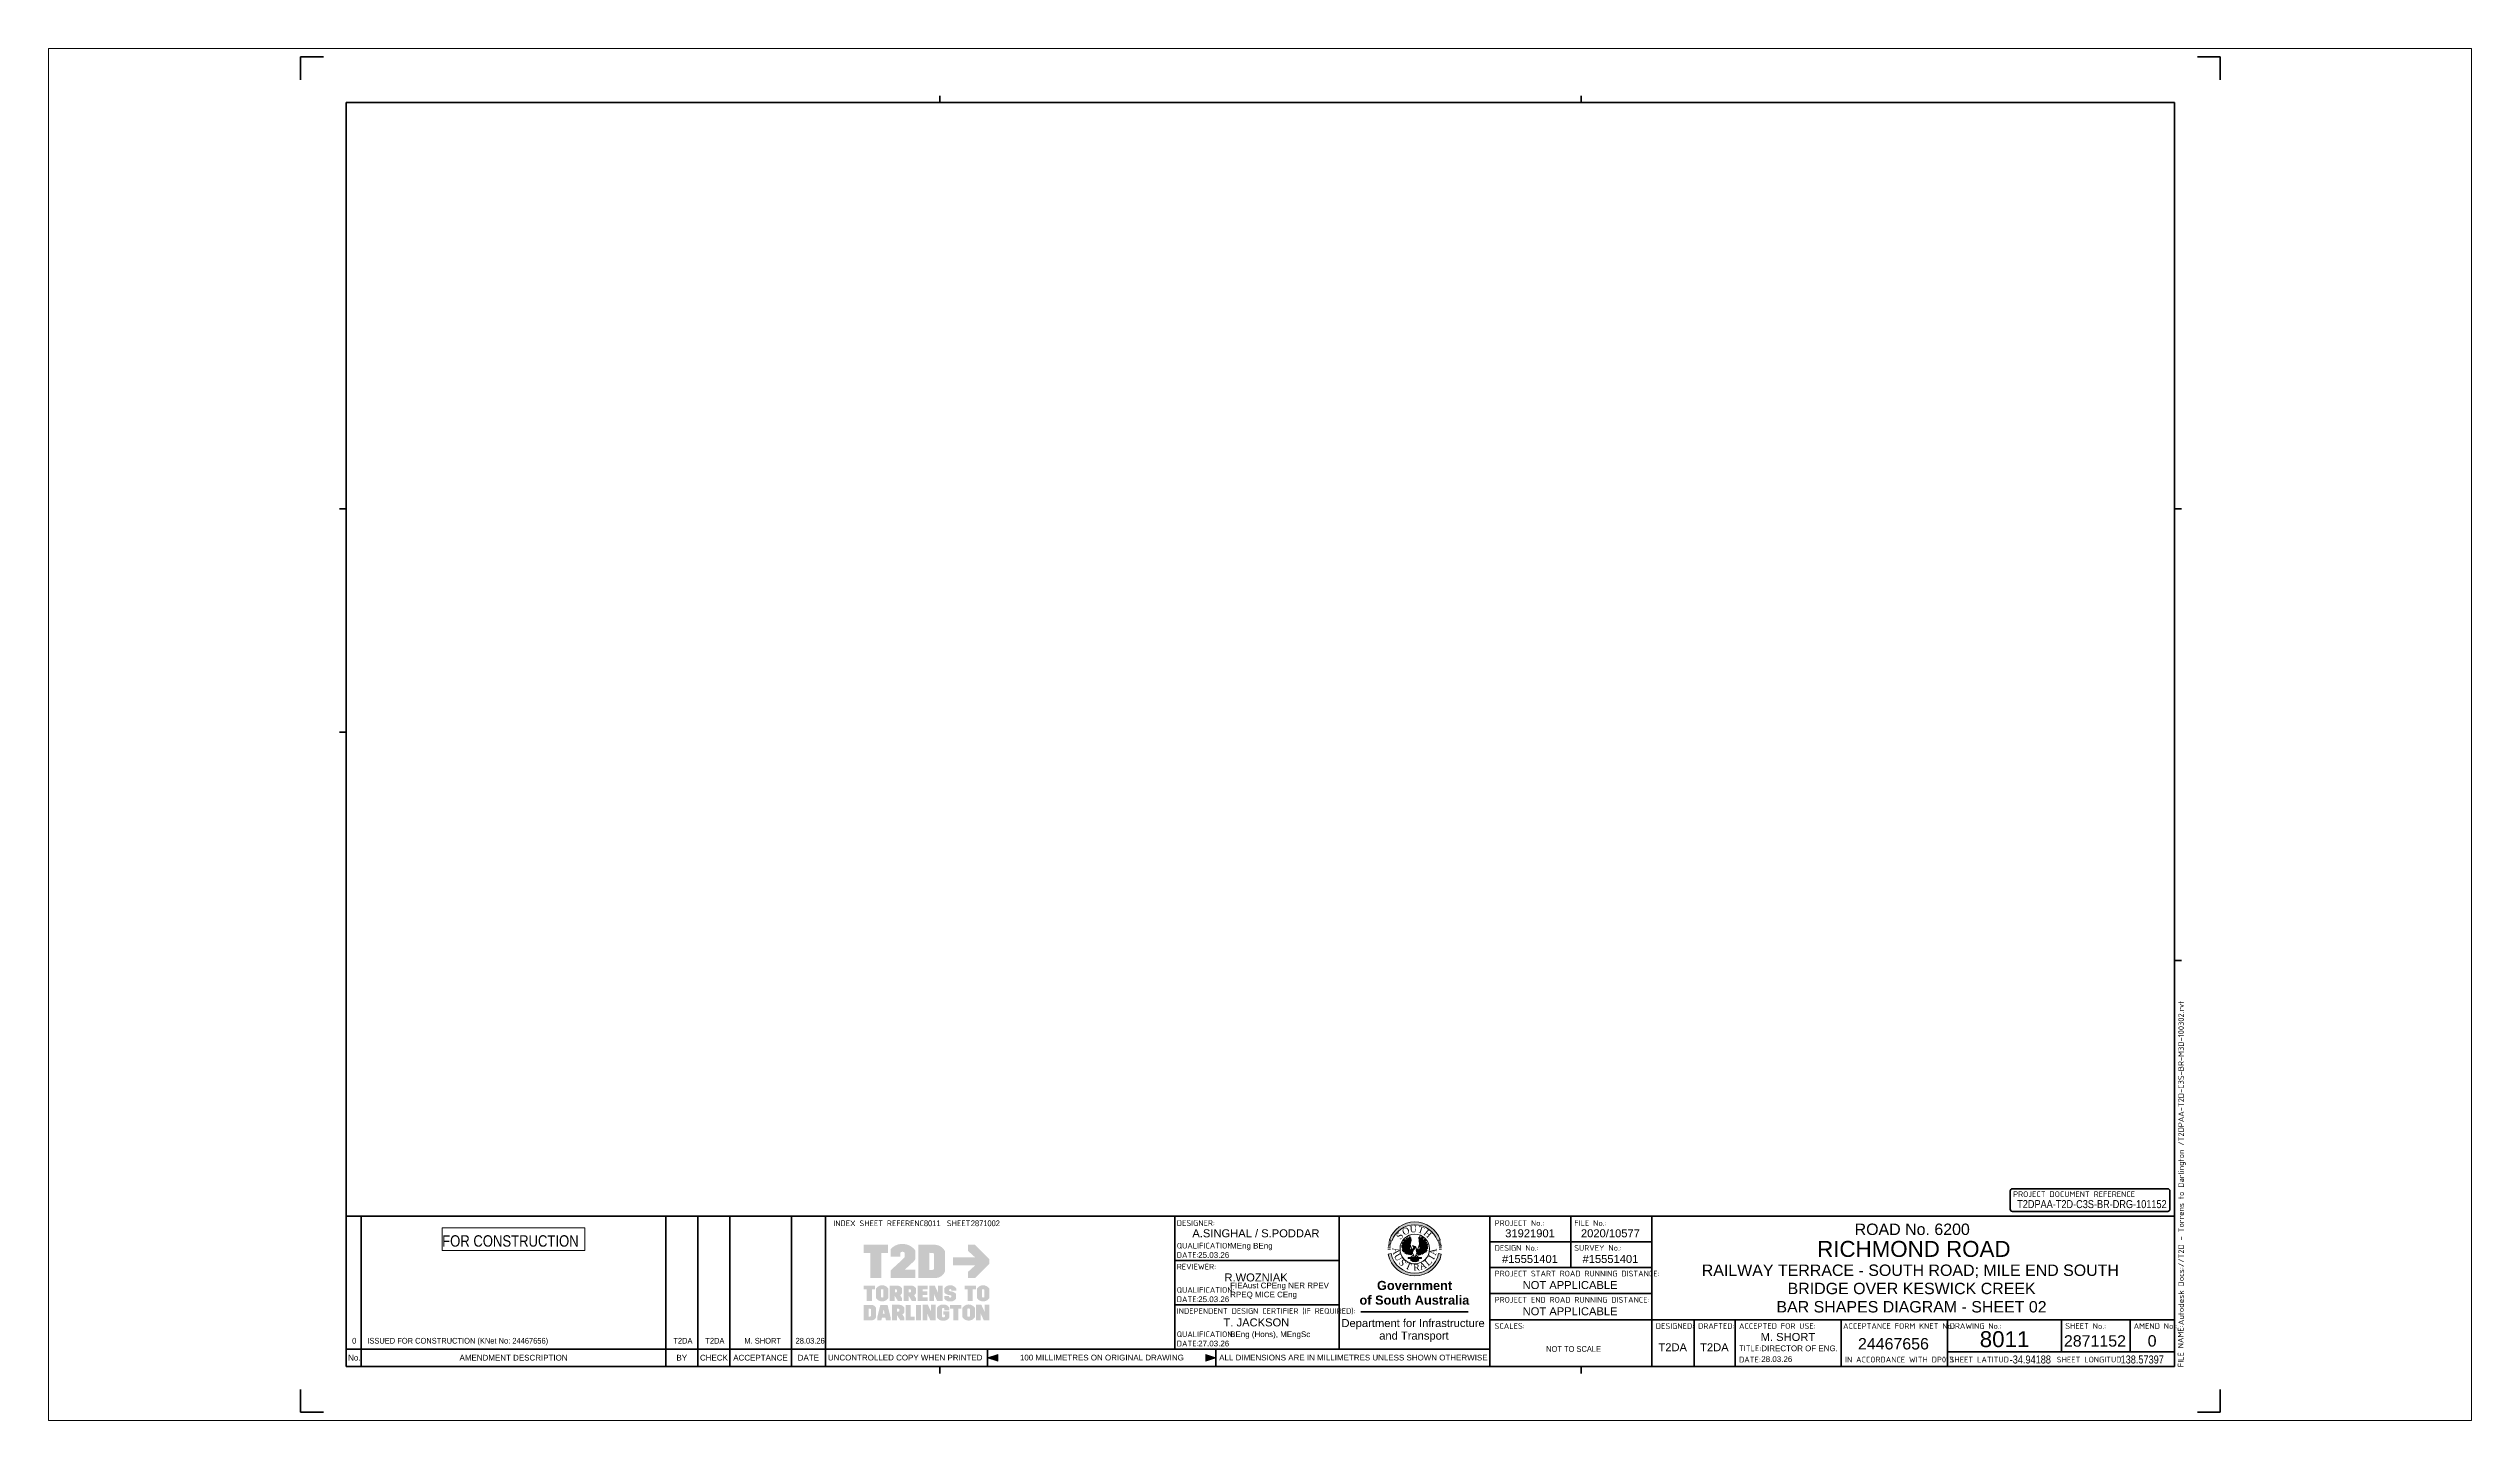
# Paper-space layout 'Layout1' of a CAD drawing. Header units: metres. Extents: x -0.11 to 0.95, y 0 to 0.6.
import ezdxf

# ---------------------------------------------------------------- set-up
doc = ezdxf.new("R2010")
doc.units = ezdxf.units.M
doc.layers.get('Defpoints').update_dxf_attribs({"color": 41})
for name, color, linetype, lineweight in [('A-ANNO-NOTE-STAMP', 10, 'Continuous', 18), ('BRIDGE-G-IMPT', 7, 'Continuous', 13), ('D-ENHA-TITLEBLOCK', 7, 'Continuous', 9), ('G-ANNO-TTLB', 7, 'Continuous', 18)]:
    doc.layers.add(name, color=color, linetype=linetype, lineweight=lineweight)
doc.styles.add('Arial', font='arial.ttf', dxfattribs={"height": 0.0025})
doc.styles.add('Arial Narrow_1', font='ARIALN.TTF', dxfattribs={"height": 0.0025})
doc.styles.add('Arial Narrow_2', font='ARIALN.TTF', dxfattribs={"height": 0.0035})
doc.styles.add('Arial_1', font='arial.ttf', dxfattribs={"height": 0.0035})
doc.styles.add('Arial_2', font='arial.ttf', dxfattribs={"height": 0.005})
doc.styles.add('Arial_3', font='arial.ttf', dxfattribs={"height": 0.007})
doc.styles.add('Arial_B', font='arialbd.ttf', dxfattribs={"height": 0.004})
doc.styles.add('ISOCPEUR', font='isocpeur.ttf', dxfattribs={"height": 0.0025})
doc.styles.add('Times New Roman', font='times.ttf', dxfattribs={"height": 0.008001000000000001})

# ---------------------------------------------------------------- blocks, each defined once
blk = doc.blocks.new('T2DPAA-T2D-PWA-DE-XRF-000001 - Drawing3_dwg-6272381-BAR SHAPES DIAGRAM - SHEET 02')
at = {"layer": 'BRIDGE-G-IMPT'}
h = blk.add_hatch(color=256, dxfattribs=at)
edge = h.paths.add_edge_path()
edge.add_line((0.1548839471103948, 0.1014519665956417), (0.1515146238302312, 0.1021067155969872))
edge.add_arc((0.1225938469099882, 0.107726790677989), 0.02946178171099905, 190.997032473715, 349.0029675262843, ccw=False)
edge.add_line((0.09367306998974519, 0.1021067155969872), (0.09030374670958283, 0.1014519665956417))
edge.add_arc((0.1225938469099888, 0.1077267906779868), 0.0328941330364039, 190.9970324737106, 349.0029675262894)
edge = h.paths.add_edge_path()
edge.add_arc((0.1225938469099882, 0.1077267906779861), 0.03289413303640471, 20.04748364973068, 159.95251635027, ccw=False)
edge.add_line((0.1534948866067745, 0.1190028597569841), (0.1502705053944081, 0.1178262538678486))
edge.add_arc((0.1225938469099882, 0.1077267906779879), 0.02946178171099913, 20.04748364972812, 159.9525163502719)
edge.add_line((0.0949171884255683, 0.1178262538678485), (0.09169280721320201, 0.1190028597569841))
h = blk.add_hatch(color=256, dxfattribs=at)
edge = h.paths.add_edge_path()
edge.add_arc((0.122593846910037, 0.107726790677946), 0.03289413303646162, 161.3902183472779, 162.9855648101572, ccw=False)
edge.add_line((0.09145326569669882, 0.1183234028684546), (0.09141961839466793, 0.1182240029122483))
edge.add_line((0.09145326569669882, 0.1183234028684546), (0.09470264196337368, 0.1172176951771618))
edge.add_line((0.09467250560238331, 0.1171286671487114), (0.09470264196337368, 0.1172176951771618))
edge.add_arc((0.1225938469100109, 0.1077267906780144), 0.02946178171101124, 161.3902183473835, 162.9855648102627)
edge.add_line((0.09442157600706222, 0.1163476800612594), (0.09113945504364289, 0.1173520294041157))
h = blk.add_hatch(color=256, dxfattribs=at)
edge = h.paths.add_edge_path()
edge.add_line((0.1206249918139821, 0.1074073086503494), (0.1206519464553132, 0.1074412555397102))
edge.add_line((0.1206688714626628, 0.1074128348881524), (0.1206249918139821, 0.1074073086503494))
edge = h.paths.add_edge_path()
edge.add_line((0.1166154889157843, 0.1100212191311606), (0.1166154889157843, 0.1074073086503494))
edge.add_line((0.1166154889157843, 0.1074073086503494), (0.1182664606973933, 0.106456795748236))
edge.add_line((0.1182664606973933, 0.106456795748236), (0.118974020032372, 0.1076449368758778))
edge.add_line((0.118974020032372, 0.1076449368758778), (0.1203891387023222, 0.107882565101406))
edge.add_line((0.1203891387023222, 0.107882565101406), (0.1206519464553132, 0.1074412555397102))
edge.add_line((0.1206688714626628, 0.1074128348881524), (0.1210966980372985, 0.1066944239737641))
edge.add_line((0.1210966980372985, 0.1066944239737641), (0.1187381669207143, 0.1007537183355559))
edge.add_line((0.1187381669207143, 0.1007537183355559), (0.117794754474077, 0.1012289747866128))
edge.add_line((0.117794754474077, 0.1012289747866128), (0.1166154889157843, 0.1007537183355559))
edge.add_line((0.1166154889157843, 0.1007537183355559), (0.1161437826924657, 0.1012289747866128))
edge.add_line((0.1161437826924657, 0.1012289747866128), (0.1147286640225154, 0.1009913465610844))
edge.add_line((0.1147286640225154, 0.1009913465610844), (0.1142569577991967, 0.1017042312376696))
edge.add_line((0.1142569577991967, 0.1017042312376696), (0.1130776922409072, 0.1012289747866128))
edge.add_line((0.1130776922409072, 0.1012289747866128), (0.1128418391292464, 0.1021794876887262))
edge.add_line((0.1128418391292464, 0.1021794876887262), (0.1118984266826102, 0.1019418594631977))
edge.add_line((0.1118984266826102, 0.1019418594631977), (0.1118984266826102, 0.1028923723653111))
edge.add_line((0.1118984266826102, 0.1028923723653111), (0.1104833080126597, 0.102654744139783))
edge.add_line((0.1104833080126597, 0.102654744139783), (0.1107191611243184, 0.1043181417184814))
edge.add_line((0.1107191611243184, 0.1043181417184814), (0.1090681893427083, 0.1040805134929529))
edge.add_line((0.1090681893427083, 0.1040805134929529), (0.1095398955660258, 0.1057439110716508))
edge.add_line((0.1095398955660258, 0.1057439110716508), (0.1076530706727569, 0.1059815392971792))
edge.add_line((0.1076530706727569, 0.1059815392971792), (0.1081247768960721, 0.1069320521992926))
edge.add_line((0.1081247768960721, 0.1069320521992926), (0.1071813644494382, 0.1074073086503494))
edge.add_line((0.1071813644494382, 0.1074073086503494), (0.1081247768960721, 0.1090707062290472))
edge.add_line((0.1081247768960721, 0.1090707062290472), (0.1069455113377806, 0.1100212191311606))
edge.add_line((0.1069455113377806, 0.1100212191311606), (0.1081247768960721, 0.1112093602588033))
edge.add_line((0.1081247768960721, 0.1112093602588033), (0.1069455113377806, 0.1121598731609158))
edge.add_line((0.1069455113377806, 0.1121598731609158), (0.108481419577284, 0.1129886873884892))
edge.add_line((0.108481419577284, 0.1129886873884892), (0.1071813644494362, 0.114298527190671))
edge.add_line((0.1071813644494362, 0.114298527190671), (0.1095398955660258, 0.1145361554161994))
edge.add_line((0.1095398955660258, 0.1145361554161994), (0.1081247768960712, 0.1159619247693688))
edge.add_line((0.1081247768960712, 0.1159619247693688), (0.1104833080126597, 0.1159619247693688))
edge.add_line((0.1104833080126597, 0.1159619247693688), (0.1088323362310475, 0.1178629505735956))
edge.add_line((0.1088323362310475, 0.1178629505735956), (0.1118984266826102, 0.1162807130524825))
edge.add_line((0.1118984266826102, 0.1162807130524825), (0.1104833080126597, 0.1192887199267666))
edge.add_line((0.1104833080126597, 0.1192887199267666), (0.1137852515758815, 0.1171500658970115))
edge.add_line((0.1137852515758815, 0.1171500658970115), (0.1121342797942702, 0.1209521175054658))
edge.add_line((0.1121342797942702, 0.1209521175054658), (0.1147014014963175, 0.118130543577603))
edge.add_line((0.1147014014963175, 0.118130543577603), (0.1142569577991978, 0.122377886858633))
edge.add_line((0.1142569577991978, 0.122377886858633), (0.1159079295808092, 0.1188134634757092))
edge.add_line((0.1159079295808092, 0.1188134634757092), (0.1166154889157843, 0.1235660279862762))
edge.add_line((0.1166154889157843, 0.1235660279862762), (0.1170871951390995, 0.120714489279936))
edge.add_line((0.1170871951390995, 0.120714489279936), (0.1177947544740781, 0.1214273739565218))
edge.add_line((0.1177947544740781, 0.1214273739565218), (0.1180306075857357, 0.1178629505735978))
edge.add_line((0.1180306075857357, 0.1178629505735978), (0.1170871951390995, 0.1131103860630284))
edge.add_line((0.1170871951390995, 0.1131103860630284), (0.1178188211181236, 0.1109911302557673))
edge.add_line((0.1178188211181236, 0.1109911302557673), (0.1166154889157843, 0.1100212191311606))
for points in [[(0.1104833080126597, 0.1192887199267658), (0.1088323362310475, 0.1178629505735956), (0.1118984266826102, 0.1162807130524825)], [(0.1368988565184266, 0.1093083344545753), (0.138549828300038, 0.1081201933269343), (0.1366630034067678, 0.1074073086503494), (0.137606415853404, 0.1059815392971792), (0.1357195909601351, 0.1059815392971792), (0.1366630034067678, 0.1043181417184814), (0.1347761785135, 0.1043181417184814), (0.1347761785135, 0.1031300005908396), (0.1335969129552062, 0.103367628816368), (0.1331252067318887, 0.1021794876887262), (0.1321817942852548, 0.1024171159142546), (0.1317100880619393, 0.1014666030121412), (0.1305308225036455, 0.1017042312376696), (0.130059116280328, 0.1009913465610844), (0.1295874100570105, 0.1014666030121412), (0.1291157038336929, 0.1005160901100278), (0.1286439976103743, 0.1007537183355559), (0.1277005851637415, 0.1002784618844994), (0.1274647320520828, 0.1009913465610844), (0.1267571727171053, 0.1002784618844994), (0.1251062009354963, 0.1028923723653111), (0.1241627884888613, 0.106456795748236), (0.1246344947121787, 0.1076449368758778), (0.1262854664937901, 0.1076449368758778), (0.1269930258287653, 0.1066944239737641), (0.1284081444987167, 0.107169680424821), (0.1291157038336929, 0.1100212191311606), (0.1274647320520828, 0.1112093602588024), (0.1281722913870591, 0.1133480142885576), (0.1274647320520828, 0.1219026304075778), (0.1284081444987167, 0.1209521175054645), (0.1288798507220342, 0.1235660279862762), (0.1293515569453529, 0.1192887199267658), (0.1312383818386198, 0.1226155150841628), (0.1305308225036455, 0.1190510917012374), (0.1331252067318887, 0.1211897457309925), (0.1317100880619393, 0.1178629505735956), (0.1347761785135, 0.1195263481522942), (0.1324176473969144, 0.1159619247693688), (0.1364271502951102, 0.1178629505735956), (0.1340686191785249, 0.1154866683183128), (0.1371347096300865, 0.1159619247693688), (0.1354837378484783, 0.114298527190671), (0.1380781220767204, 0.1140608989651425), (0.1364271502951102, 0.1131103860630292), (0.1383139751883803, 0.1123975013864442), (0.1366630034067678, 0.1114469884843308), (0.138549828300038, 0.1100212191311606)], [(0.1312383818386198, 0.1226155150841628), (0.1331252067318887, 0.1211897457309925), (0.1305308225036455, 0.1190510917012374)], [(0.1347761785135, 0.1195263481522942), (0.1364271502951102, 0.1178629505735956), (0.1324176473969144, 0.1159619247693688)], [(0.1069455113377806, 0.1121598731609158), (0.1069455113377806, 0.1100212191311606), (0.1081247768960721, 0.1112093602588033)], [(0.1081247768960721, 0.1159619247693688), (0.1071813644494393, 0.114298527190671), (0.1095398955660258, 0.1145361554161994)], [(0.1076530706727569, 0.1059815392971792), (0.1090681893427083, 0.1040805134929529), (0.1095398955660258, 0.1057439110716508)], [(0.1104833080126597, 0.102654744139783), (0.1118984266826102, 0.1019418594631977), (0.1118984266826102, 0.1028923723653111)], [(0.1225118167072534, 0.09671403850157312), (0.1232802297458447, 0.09854395723373391), (0.1277005851637404, 0.09433775624629175), (0.1262854664937901, 0.09291198689312181), (0.1236910822655426, 0.0919614739910084), (0.1201532855906646, 0.09243673044206412), (0.1175589013624194, 0.09433775624629036), (0.1218294898002689, 0.09840144606443003)], [(0.1291157038336929, 0.1005160901100278), (0.130059116280328, 0.1009913465610844), (0.1295874100570093, 0.1014666030121412)], [(0.1317100880619373, 0.1014666030121412), (0.1331252067318887, 0.1021794876887262), (0.1321817942852548, 0.1024171159142546)], [(0.1383139751883803, 0.1123975013864442), (0.1380781220767204, 0.1140608989651425), (0.1364271502951102, 0.1131103860630292)]]:
    blk.add_hatch(color=256, dxfattribs=at).paths.add_polyline_path(points)
h = blk.add_hatch(color=256, dxfattribs=at)
edge = h.paths.add_edge_path()
edge.add_line((0.1540482387763333, 0.1173520294041157), (0.1507661178129163, 0.1163476800612594))
edge.add_arc((0.1225938469099373, 0.1077267906779735), 0.02946178171105225, 17.01443518979628, 18.60978165267386)
edge.add_line((0.1504850518566028, 0.1172176951771618), (0.1505151882175943, 0.1171286671487114))
edge.add_line((0.1504850518566028, 0.1172176951771618), (0.1537344281232777, 0.1183234028684546))
edge.add_line((0.1537680754253095, 0.1182240029122483), (0.1537344281232777, 0.1183234028684546))
edge.add_arc((0.1225938469099407, 0.1077267906779908), 0.032894133036447, 17.014435189769188, 18.60978165264862, ccw=False)
h = blk.add_hatch(color=256, dxfattribs=at)
edge = h.paths.add_edge_path()
edge.add_line((0.09314348518877807, 0.1069065613951596), (0.08971246431302174, 0.1068110031871165))
edge.add_arc((0.1225938469099352, 0.1077267906780082), 0.03289413303634985, 180.0000000000362, 181.5953464629197, ccw=False)
edge.add_line((0.08969988126653942, 0.107831730966758), (0.08969971387358543, 0.1077267906779874))
edge.add_line((0.08969988126653942, 0.107831730966758), (0.09313221512526001, 0.1078207809308093))
edge.add_line((0.09313206519899009, 0.1077267906779874), (0.09313221512526001, 0.1078207809308093))
edge.add_arc((0.12259384690988, 0.1077267906779715), 0.02946178171088991, 179.9999999999696, 181.5953464628552)
h = blk.add_hatch(color=256, dxfattribs=at)
edge = h.paths.add_edge_path()
edge.add_line((0.09313713739623465, 0.1082734589584851), (0.08970537699106468, 0.1083371468106156))
edge.add_arc((0.1225938469100478, 0.1077267906779566), 0.0328941330364631, 177.3414597638542, 178.9368062267323, ccw=False)
edge.add_line((0.0897401525497739, 0.109357359628467), (0.08973511782521329, 0.1092525400512098))
edge.add_line((0.0897401525497739, 0.109357359628467), (0.09316828428551306, 0.109187217266236))
edge.add_line((0.0931637749112779, 0.1090933351292375), (0.09316828428551306, 0.109187217266236))
edge.add_arc((0.1225938469100254, 0.1077267906779577), 0.02946178171103686, 177.3414597638488, 178.9368062267273)
h = blk.add_hatch(color=256, dxfattribs=at)
edge = h.paths.add_edge_path()
edge.add_arc((0.1225938469099907, 0.1077267906780312), 0.03289413303640217, 174.6829195278821, 176.2782659907633, ccw=False)
edge.add_line((0.0898511446879772, 0.1108794783278254), (0.08984125346955517, 0.1107750050966806))
edge.add_line((0.0898511446879772, 0.1108794783278254), (0.093267694905144, 0.1105505098877233))
edge.add_line((0.09325883578982112, 0.110456937957214), (0.093267694905144, 0.1105505098877233))
edge.add_arc((0.1225938469099267, 0.1077267906780062), 0.02946178171093668, 174.6829195278319, 176.2782659907157)
edge.add_line((0.093194198109857, 0.1096391797637949), (0.08976908538193784, 0.1098619765816432))
h = blk.add_hatch(color=256, dxfattribs=at)
edge = h.paths.add_edge_path()
edge.add_arc((0.1225938469099604, 0.107726790678014), 0.03289413303637246, 172.0243792917476, 173.6197257546297, ccw=False)
edge.add_line((0.0900326187595024, 0.1123948105524701), (0.09001789233905119, 0.1122909085564905))
edge.add_line((0.0900326187595024, 0.1123948105524701), (0.09343023299287881, 0.1119077241718845))
edge.add_line((0.09341704320659609, 0.1118146638707814), (0.09343023299287881, 0.1119077241718845))
edge.add_arc((0.1225938469099542, 0.1077267906780757), 0.02946178171095446, 172.0243792918707, 173.6197257547522)
edge.add_line((0.09331454450076705, 0.1110007839607963), (0.08990345234697149, 0.1113822101519834))
h = blk.add_hatch(color=256, dxfattribs=at)
edge = h.paths.add_edge_path()
edge.add_arc((0.1225938469100125, 0.1077267906780639), 0.03289413303641441, 169.365839055751, 170.9611855186303, ccw=False)
edge.add_line((0.09028418412329547, 0.1139000943985991), (0.09026465420090848, 0.1137969872971979))
edge.add_line((0.09028418412329547, 0.1139000943985991), (0.09365554866926433, 0.1132559385795629))
edge.add_line((0.09363805660435576, 0.1131635902294491), (0.09365554866926433, 0.1132559385795629))
edge.add_arc((0.1225938469099229, 0.1077267906779413), 0.02946178171094293, 169.3658390554997, 170.9611855183837)
edge.add_line((0.09349791751134649, 0.1123553405606054), (0.09010818864786939, 0.1128945750671985))
h = blk.add_hatch(color=256, dxfattribs=at)
edge = h.paths.add_edge_path()
edge.add_arc((0.1225938469098584, 0.1077267906780504), 0.03289413303626375, 166.7072988195693, 168.3026452824566, ccw=False)
edge.add_line((0.09060529925982183, 0.1153920895925515), (0.09058100787560196, 0.1152899993340514))
edge.add_line((0.09060529925982183, 0.1153920895925515), (0.09394315691982767, 0.1145922509447319))
edge.add_line((0.09392140022970638, 0.1145008133346444), (0.09394315691982767, 0.1145922509447319))
edge.add_arc((0.1225938469099266, 0.1077267906779702), 0.02946178171094218, 166.7072988194545, 168.3026452823375)
edge.add_line((0.09374392241290136, 0.1136999337449951), (0.0903828535693142, 0.1143958158109195))
h = blk.add_hatch(color=256, dxfattribs=at)
edge = h.paths.add_edge_path()
edge.add_line((0.0940520296553335, 0.1150316691429843), (0.09072685586766245, 0.1158827008126635))
edge.add_arc((0.1225938469100661, 0.1077267906779965), 0.03289413303647624, 164.0487585834702, 165.6441050463467, ccw=False)
edge.add_line((0.09099527293670473, 0.1168675844658119), (0.09096627238028314, 0.11676673080968))
edge.add_line((0.09099527293670473, 0.1168675844658119), (0.09429243863911313, 0.1159137847217))
edge.add_line((0.09426646415722485, 0.1158234546802179), (0.09429243863911313, 0.1159137847217))
edge.add_arc((0.1225938469098507, 0.1077267906780822), 0.02946178171084095, 164.0487585835216, 165.6441050464091)
h = blk.add_hatch(color=256, dxfattribs=at)
edge = h.paths.add_edge_path()
edge.add_line((0.123219376042225, 0.1095459626801046), (0.1225118167072511, 0.1076449368758778))
edge.add_line((0.1225118167072511, 0.1076449368758778), (0.1206688714626628, 0.1074128348881524))
edge.add_line((0.1206519464553132, 0.1074412555397108), (0.1206688714626628, 0.1074128348881524))
edge.add_line((0.1206519464553132, 0.1074412555397108), (0.121568404260616, 0.1085954497779912))
edge.add_line((0.121568404260616, 0.1085954497779912), (0.1196815793673471, 0.1119222449353882))
edge.add_line((0.1196815793673471, 0.1119222449353882), (0.123219376042225, 0.1107341038077456))
edge.add_line((0.123219376042225, 0.1107341038077456), (0.1239269353772037, 0.109783590905633))
edge.add_line((0.1239269353772037, 0.109783590905633), (0.123219376042225, 0.1095459626801046))
h = blk.add_hatch(color=256, dxfattribs=at)
edge = h.paths.add_edge_path()
edge.add_arc((0.1225938469099042, 0.1077267906779502), 0.02946178171109038, 14.35589495373212, 15.95124141660707)
edge.add_line((0.1508952551808633, 0.1159137847217), (0.1509212296627516, 0.1158234546802179))
edge.add_line((0.1508952551808633, 0.1159137847217), (0.1541924208832741, 0.1168675844658119))
edge.add_line((0.1542214214396931, 0.11676673080968), (0.1541924208832741, 0.1168675844658119))
edge.add_arc((0.1225938469100575, 0.1077267906780283), 0.03289413303632575, 14.355894953663608, 15.951241416547475, ccw=False)
edge.add_line((0.154460837952314, 0.1158827008126635), (0.151135664164645, 0.1150316691429843))
h = blk.add_hatch(color=256, dxfattribs=at)
edge = h.paths.add_edge_path()
edge.add_line((0.154804840250662, 0.1143958158109195), (0.1514437714070751, 0.1136999337449951))
edge.add_arc((0.1225938469100238, 0.1077267906780373), 0.02946178171095407, 11.69735471752479, 13.2927011804063)
edge.add_line((0.1512445369001508, 0.1145922509447319), (0.1512662935902721, 0.1145008133346444))
edge.add_line((0.1512445369001508, 0.1145922509447319), (0.1545823945601558, 0.1153920895925515))
edge.add_line((0.1546066859443722, 0.1152899993340514), (0.1545823945601558, 0.1153920895925515))
edge.add_arc((0.1225938469100497, 0.1077267906779624), 0.03289413303634837, 11.697354717669725, 13.292701180553706, ccw=False)
h = blk.add_hatch(color=256, dxfattribs=at)
edge = h.paths.add_edge_path()
edge.add_arc((0.1225938469098494, 0.1077267906779997), 0.02946178171113395, 9.03881448144266, 10.63416094431546)
edge.add_line((0.1515321451507121, 0.1132559385795629), (0.1515496372156219, 0.1131635902294491))
edge.add_line((0.1515321451507121, 0.1132559385795629), (0.1549035096966798, 0.1139000943985991))
edge.add_line((0.1549230396190654, 0.1137969872971979), (0.1549035096966798, 0.1139000943985991))
edge.add_arc((0.1225938469098437, 0.1077267906778758), 0.03289413303656483, 9.038814481660097, 10.634160944533505, ccw=False)
edge.add_line((0.1550795051721091, 0.1128945750671986), (0.1516897763086285, 0.1123553405606054))
h = blk.add_hatch(color=256, dxfattribs=at)
edge = h.paths.add_edge_path()
edge.add_arc((0.1225938469099241, 0.1077267906779294), 0.02946178171106946, 6.380274245509471, 7.975620708385653)
edge.add_line((0.1517574608270976, 0.1119077241718845), (0.1517706506133778, 0.1118146638707814))
edge.add_line((0.1517574608270976, 0.1119077241718845), (0.1551550750604775, 0.1123948105524701))
edge.add_line((0.155169801480925, 0.1122909085564905), (0.1551550750604775, 0.1123948105524701))
edge.add_arc((0.122593846910007, 0.1077267906780041), 0.03289413303638257, 6.38027424538609, 7.975620708267684, ccw=False)
edge.add_line((0.155284241473005, 0.1113822101519834), (0.1518731493192106, 0.1110007839607963))
h = blk.add_hatch(color=256, dxfattribs=at)
edge = h.paths.add_edge_path()
edge.add_line((0.1554186084380406, 0.1098619765816432), (0.1519934957101203, 0.1096391797637949))
edge.add_arc((0.1225938469100426, 0.1077267906779329), 0.0294617817109494, 3.721734009425909, 5.317080472309335)
edge.add_line((0.1519199989148313, 0.1105505098877233), (0.1519288580301542, 0.110456937957214))
edge.add_line((0.1519199989148313, 0.1105505098877233), (0.155336549131999, 0.1108794783278254))
edge.add_line((0.155346440350421, 0.1107750050966806), (0.155336549131999, 0.1108794783278254))
edge.add_arc((0.1225938469102386, 0.1077267906779677), 0.03289413303615592, 3.721734009375723, 5.317080472269083, ccw=False)
h = blk.add_hatch(color=256, dxfattribs=at)
edge = h.paths.add_edge_path()
edge.add_line((0.1554823168289138, 0.1083371468106156), (0.1520505564237427, 0.1082734589584851))
edge.add_arc((0.1225938469099503, 0.1077267906780417), 0.02946178171103695, 1.063193773109719, 2.658540235988085)
edge.add_line((0.1520194095344634, 0.109187217266236), (0.1520239189087018, 0.1090933351292375))
edge.add_line((0.1520194095344634, 0.109187217266236), (0.1554475412702014, 0.109357359628467))
edge.add_line((0.1554525759947652, 0.1092525400512098), (0.1554475412702014, 0.109357359628467))
edge.add_arc((0.1225938469100132, 0.1077267906779608), 0.03289413303638054, 1.0631937732633219, 2.658540236145427, ccw=False)
h = blk.add_hatch(color=256, dxfattribs=at)
edge = h.paths.add_edge_path()
edge.add_line((0.155475229506957, 0.1068110031871165), (0.1520442086312004, 0.1069065613951596))
edge.add_arc((0.1225938469100088, 0.1077267906779711), 0.02946178171097953, 358.40465353715, 360.0000000000317)
edge.add_line((0.1520554786947161, 0.1078207809308093), (0.1520556286209884, 0.1077267906779874))
edge.add_line((0.1520554786947161, 0.1078207809308093), (0.1554878125534382, 0.107831730966758))
edge.add_line((0.1554879799463933, 0.1077267906779874), (0.1554878125534382, 0.107831730966758))
edge.add_arc((0.1225938469100435, 0.107726790678008), 0.03289413303634976, 358.4046535370806, 359.99999999996413, ccw=False)
for p, q in [((0.09169280721320203, 0.1190028597569841), (0.09491718842556832, 0.1178262538678485)), ((0.1104833080126597, 0.1192887199267658), (0.1088323362310475, 0.1178629505735956)), ((0.1118984266826102, 0.1162807130524825), (0.1104833080126597, 0.1192887199267658)), ((0.1305308225036455, 0.1190510917012374), (0.1312383818386198, 0.1226155150841628)), ((0.1331252067318887, 0.1211897457309925), (0.1305308225036455, 0.1190510917012374)), ((0.1312383818386198, 0.1226155150841628), (0.1331252067318887, 0.1211897457309925)), ((0.1324176473969144, 0.1159619247693688), (0.1347761785135, 0.1195263481522942)), ((0.1347761785135, 0.1195263481522942), (0.1364271502951102, 0.1178629505735956)), ((0.1502705053944082, 0.1178262538678485), (0.1534948866067745, 0.1190028597569841)), ((0.09030374670958283, 0.1014519665956417), (0.09367306998974519, 0.1021067155969872)), ((0.1069455113377806, 0.1121598731609158), (0.1069455113377806, 0.1100212191311606)), ((0.1081247768960721, 0.1112093602588033), (0.1069455113377806, 0.1121598731609158)), ((0.1069455113377806, 0.1100212191311606), (0.1081247768960721, 0.1112093602588033)), ((0.1081247768960721, 0.1159619247693688), (0.1071813644494393, 0.114298527190671)), ((0.1071813644494393, 0.114298527190671), (0.1095398955660258, 0.1145361554161994)), ((0.1076530706727569, 0.1059815392971792), (0.1090681893427083, 0.1040805134929529)), ((0.1095398955660258, 0.1057439110716508), (0.1076530706727569, 0.1059815392971792)), ((0.1095398955660258, 0.1145361554161994), (0.1081247768960721, 0.1159619247693688)), ((0.1088323362310475, 0.1178629505735956), (0.1118984266826102, 0.1162807130524825)), ((0.1090681893427083, 0.1040805134929529), (0.1095398955660258, 0.1057439110716508)), ((0.1118984266826102, 0.1028923723653111), (0.1104833080126597, 0.102654744139783)), ((0.1104833080126597, 0.102654744139783), (0.1118984266826102, 0.1019418594631977)), ((0.1118984266826102, 0.1019418594631977), (0.1118984266826102, 0.1028923723653111)), ((0.1149645171341753, 0.09671403850157481), (0.1196815793673471, 0.09671403850157481)), ((0.1210966980372985, 0.1002784618844994), (0.1173230482507595, 0.09742692317815893)), ((0.1243986416005189, 0.1002784618844994), (0.1272288789404228, 0.09742692317815893)), ((0.1255779071588138, 0.09671403850157481), (0.1307666756153043, 0.09671403850157481)), ((0.1295874100570093, 0.1014666030121412), (0.1291157038336929, 0.1005160901100278)), ((0.1291157038336929, 0.1005160901100278), (0.130059116280328, 0.1009913465610844)), ((0.130059116280328, 0.1009913465610844), (0.1295874100570093, 0.1014666030121412)), ((0.1321817942852548, 0.1024171159142546), (0.1317100880619373, 0.1014666030121412)), ((0.1317100880619373, 0.1014666030121412), (0.1331252067318887, 0.1021794876887262)), ((0.1331252067318887, 0.1021794876887262), (0.1321817942852548, 0.1024171159142546)), ((0.1364271502951102, 0.1178629505735956), (0.1324176473969144, 0.1159619247693688)), ((0.1380781220767204, 0.1140608989651425), (0.1364271502951102, 0.1131103860630292)), ((0.1364271502951102, 0.1131103860630292), (0.1383139751883803, 0.1123975013864442)), ((0.1383139751883803, 0.1123975013864442), (0.1380781220767204, 0.1140608989651425)), ((0.1515146238302312, 0.1021067155969872), (0.1548839471103949, 0.1014519665956417))]:
    blk.add_line(p, q, dxfattribs=at)
at = {"layer": 'BRIDGE-G-IMPT', "flags": 128}
for points in [[(0.108481419577284, 0.1129886873884892), (0.1071813644494393, 0.114298527190671), (0.1095398955660258, 0.1145361554161994), (0.1081247768960721, 0.1159619247693688), (0.1104833080126597, 0.1159619247693688), (0.1088323362310475, 0.1178629505735956), (0.1118984266826102, 0.1162807130524825), (0.1104833080126597, 0.1192887199267658), (0.1137852515758815, 0.1171500658970115), (0.1121342797942702, 0.1209521175054645), (0.1147014014963175, 0.1181305435776025), (0.1142569577991967, 0.1223778868586344), (0.1159079295808092, 0.1188134634757092), (0.1166154889157843, 0.1235660279862756), (0.1170871951390995, 0.120714489279936), (0.117794754474077, 0.121427373956521), (0.1180306075857357, 0.1178629505735956), (0.1170871951390995, 0.1131103860630292), (0.118974020032372, 0.1076449368758778), (0.1203891387023234, 0.107882565101406), (0.1210966980372985, 0.1066944239737641), (0.1187381669207143, 0.1007537183355559), (0.117794754474077, 0.1012289747866128), (0.1166154889157843, 0.1007537183355559), (0.1161437826924668, 0.1012289747866128), (0.1147286640225154, 0.1009913465610844), (0.1142569577991967, 0.1017042312376696), (0.1130776922409061, 0.1012289747866128), (0.1128418391292464, 0.1021794876887262), (0.1118984266826102, 0.1019418594631977), (0.1118984266826102, 0.1028923723653111), (0.1104833080126597, 0.102654744139783), (0.1107191611243184, 0.1043181417184814), (0.1090681893427083, 0.1040805134929529), (0.1095398955660258, 0.1057439110716508), (0.1076530706727569, 0.1059815392971792), (0.1081247768960721, 0.1069320521992926), (0.1071813644494393, 0.1074073086503494), (0.1081247768960721, 0.1090707062290472), (0.1069455113377806, 0.1100212191311606), (0.1081247768960721, 0.1112093602588033), (0.1069455113377806, 0.1121598731609158), (0.1087069441770593, 0.1131103860630292)], [(0.119917432479007, 0.103130000590839), (0.1225118167072511, 0.09671403850157481), (0.1251062009354963, 0.1028923723653111), (0.1241627884888613, 0.106456795748236), (0.1246344947121776, 0.1076449368758778), (0.1262854664937901, 0.1076449368758778), (0.1281722913870568, 0.1133480142885576), (0.1274647320520828, 0.1219026304075778), (0.1284081444987167, 0.1209521175054645), (0.1288798507220342, 0.1235660279862756), (0.1293515569453529, 0.1192887199267658), (0.1312383818386198, 0.1226155150841628), (0.1305308225036455, 0.1190510917012374), (0.1331252067318887, 0.1211897457309925), (0.1317100880619373, 0.1178629505735956), (0.1347761785135, 0.1195263481522942), (0.1324176473969144, 0.1159619247693688), (0.1364271502951102, 0.1178629505735956), (0.1340686191785249, 0.1154866683183128), (0.1371347096300865, 0.1159619247693688), (0.1354837378484783, 0.114298527190671), (0.1380781220767204, 0.1140608989651425), (0.1364271502951102, 0.1131103860630292), (0.1383139751883803, 0.1123975013864442), (0.1366630034067678, 0.1114469884843308), (0.138549828300038, 0.1100212191311606), (0.1368988565184266, 0.1093083344545753), (0.138549828300038, 0.1081201933269343), (0.1366630034067678, 0.1074073086503494), (0.137606415853404, 0.1059815392971792), (0.1357195909601351, 0.1059815392971792), (0.1366630034067678, 0.1043181417184814), (0.1347761785135, 0.1043181417184814), (0.1347761785135, 0.103130000590839), (0.1335969129552062, 0.103367628816368), (0.1331252067318887, 0.1021794876887262), (0.1321817942852548, 0.1024171159142546), (0.1317100880619373, 0.1014666030121412), (0.1305308225036455, 0.1017042312376696), (0.130059116280328, 0.1009913465610844), (0.1295874100570093, 0.1014666030121412), (0.1291157038336929, 0.1005160901100278), (0.1286439976103743, 0.1007537183355559), (0.1277005851637415, 0.1002784618844994), (0.1274647320520828, 0.1009913465610844), (0.1267571727171053, 0.1002784618844994), (0.1251062009354963, 0.1028923723653111)], [(0.1206249918139821, 0.09742692317815893), (0.1144928109108578, 0.09742692317815893), (0.1144928109108578, 0.09623878205051797), (0.1194457262556883, 0.09623878205051797)], [(0.118974020032372, 0.1076449368758778), (0.1182664606973957, 0.106456795748236), (0.1166154889157843, 0.1074073086503494), (0.1166154889157843, 0.1100212191311606), (0.117794754474077, 0.1109717320332739)], [(0.1218294898002677, 0.09840144606442776), (0.1175589013624205, 0.09433775624629119), (0.1201532855906623, 0.09243673044206412), (0.1236910822655426, 0.0919614739910084), (0.1262854664937901, 0.09291198689312181), (0.1277005851637415, 0.09433775624629119), (0.1232802297458447, 0.09854395723373391)], [(0.1239269353772037, 0.1097835909056321), (0.1243986416005189, 0.1090707062290472), (0.1246096680688469, 0.1075824031323177)], [(0.1246344947121776, 0.09742692317815893), (0.1307666756153043, 0.09742692317815893), (0.1307666756153043, 0.09623878205051797), (0.126049613382129, 0.09623878205051797)], [(0.1262854664937901, 0.1076449368758778), (0.1269930258287653, 0.1066944239737641), (0.1284081444987167, 0.107169680424821), (0.1291157038336929, 0.1100212191311606), (0.1274647320520828, 0.1112093602588033)]]:
    blk.add_lwpolyline(points, dxfattribs=at)
blk.add_lwpolyline([(0.1206249918139821, 0.1074073086503494), (0.121568404260616, 0.1085954497779912), (0.1196815793673471, 0.1119222449353874), (0.123219376042225, 0.1107341038077464), (0.1239269353772037, 0.1097835909056321), (0.123219376042225, 0.1095459626801038), (0.1225118167072511, 0.1076449368758778)], close=True, dxfattribs=at)
at = {"layer": 'BRIDGE-G-IMPT'}
blk.add_circle((0.1225938469099883, 0.1077267906779873), 0.01799758955598873, dxfattribs=at)
for radius, start, end in [(0.03289413303640359, 20.04748364971906, 159.9525163502809), (0.02946178171099918, 20.04748364971906, 159.9525163502809), (0.03289413303640362, 190.9970324737096, 349.0029675262901), (0.02946178171099921, 190.9970324737096, 349.0029675262901)]:
    blk.add_arc((0.1225938469099883, 0.1077267906779873), radius, start, end, dxfattribs=at)
at = {"layer": 'BRIDGE-G-IMPT', "lineweight": 9, "char_height": 0.008001000000000001, "attachment_point": 2, "line_spacing_factor": 1.029792565780315, "style": 'Times New Roman'}
for s, insert, width, rotation in [('S', (0.1011898746949055, 0.1262895408934449), 0.008040890354492992, 49.066298531471375), ('O', (0.1098662479546023, 0.1330391186423679), 0.01035264633140973, 26.694262537989342), ('U', (0.1204585853361354, 0.1359782752435236), 0.01035264633140973, 4.322226544507396), ('T', (0.1313723568373779, 0.1346645612910174), 0.00874446826051113, 341.9501905510254), ('H', (0.1409646449918383, 0.1292957382643068), 0.01035264633140973, 319.57815455754337), ('A', (0.1039582511999524, 0.1059794177778239), 0.01035264633140973, 279.6977808751851), ('U', (0.1058170336340822, 0.09958388839258636), 0.01035264633140973, 300.15004054431813), ('S', (0.1106975605486416, 0.09352302796701072), 0.008040890354492992, 310.3575469546797), ('T', (0.1164367195998763, 0.0903412301376103), 0.00874446826051113, 336.9699201327866), ('R', (0.1244386402687483, 0.0893389833876404), 0.009548557295960429, 3.7010229240689534), ('A', (0.1307363872778146, 0.09091022042952124), 0.01035264633140973, 21.33824267462665), ('L', (0.1363306024222815, 0.09486037438291128), 0.00874446826051113, 42.375005336550466), ('I', (0.139505045396193, 0.09948765666784552), 0.004824534212695795, 60.5783434026475), ('A', (0.1409519537717809, 0.1047506226996533), 0.01035264633140973, 83.64001646941821)]:
    blk.add_mtext(s, dxfattribs=dict(at, insert=insert, width=width, rotation=rotation))
blk = doc.blocks.new('T2DPAA-T2D-PWA-DE-XRF-000001 - Standard-7771755-BAR SHAPES DIAGRAM - SHEET 02')
at = {"layer": 'BRIDGE-G-IMPT', "lineweight": 9}
for points in [[(0.3054799999662922, 0.02535000000000028), (0.3054799999662922, 0.02385000000000027), (0.3054799999662922, 0.02235000000000027), (0.3009999999663071, 0.02385000000000027)], [(0.3965212341025929, 0.02538646698664982), (0.4009999999663071, 0.02388646698664981), (0.3965212341025929, 0.02238646698664979), (0.3965212341025929, 0.02388646698664982)]]:
    blk.add_hatch(color=256, dxfattribs=at).paths.add_polyline_path(points)
at = {"layer": 'D-ENHA-TITLEBLOCK', "true_color": 0x1d4a5c}
h = blk.add_hatch(color=139, dxfattribs=at)
edge = h.paths.add_edge_path()
edge.add_line((0.2623322192252052, 0.04430564382172249), (0.2623322192252058, 0.04523423687522595))
edge.add_arc((0.2615832111912181, 0.04399630336644115), 0.001446890599579054, 58.8240878474998, 99.79300117499417)
edge.add_line((0.2613371108310868, 0.04542211086392931), (0.2613371108310868, 0.0441177678369284))
edge.add_arc((0.2615895817697616, 0.04550981962467539), 0.001414761377280571, 259.7202316216261, 301.6629013041073)
edge = h.paths.add_edge_path()
edge.add_arc((0.2624820317249614, 0.04479373541059233), 0.002236650235957535, 301.8079834452635, 330.1085824622303, ccw=False)
edge.add_line((0.2636609123860986, 0.04289298696200547), (0.2645246634285154, 0.04149372187022816))
edge.add_line((0.2645246634285154, 0.04149372187022816), (0.2645246634285154, 0.04030345139564845))
edge.add_line((0.2645246634285154, 0.04030345139564845), (0.2626875540905206, 0.04030345139564845))
edge.add_line((0.2626875540905206, 0.04030345139564845), (0.2613167983475512, 0.04254887701140379))
edge.add_line((0.2613167983475512, 0.04254887701140379), (0.2613167983475512, 0.04030345139564845))
edge.add_line((0.2613167983475512, 0.04030345139564845), (0.2590947683178515, 0.04030345139564845))
edge.add_line((0.2590947683178515, 0.04030345139564845), (0.2590947683178515, 0.04710050918400071))
edge.add_line((0.2590947683178515, 0.04710050918400071), (0.2624387508535321, 0.04710050918400099))
edge.add_arc((0.2623394672855135, 0.04462498956912939), 0.002477509755882423, 32.835660749644205, 87.70331758956291, ccw=False)
edge.add_line((0.2644211435310158, 0.04596837283514245), (0.2644211435310152, 0.04367908314121356))
edge = h.paths.add_edge_path()
edge.add_line((0.267449936963453, 0.05274223605747119), (0.2674499369634536, 0.05367082911097466))
edge.add_arc((0.266700928929466, 0.05243289560218985), 0.001446890599579054, 58.82408784749995, 99.79300117499417)
edge.add_line((0.2664548285693347, 0.05385870309967802), (0.2664548285693347, 0.05255436007267711))
edge.add_arc((0.2667072995080095, 0.05394641186042409), 0.001414761377280571, 259.7202316216262, 301.6629013041072)
edge = h.paths.add_edge_path()
edge.add_arc((0.2675997494632092, 0.05323032764634102), 0.002236650235957458, 301.8079834452632, 330.10858246223154, ccw=False)
edge.add_line((0.2687786301243464, 0.05132957919775417), (0.2696423811667633, 0.04993031410597686))
edge.add_line((0.2696423811667633, 0.04993031410597686), (0.2696423811667633, 0.04874004363139715))
edge.add_line((0.2696423811667633, 0.04874004363139715), (0.2678052718287685, 0.04874004363139715))
edge.add_line((0.2678052718287685, 0.04874004363139715), (0.2664345160857991, 0.05098546924715249))
edge.add_line((0.2664345160857991, 0.05098546924715248), (0.2664345160857991, 0.04874004363139715))
edge.add_line((0.2664345160857991, 0.04874004363139715), (0.2642124860560994, 0.04874004363139715))
edge.add_line((0.2642124860560994, 0.04874004363139715), (0.2642124860560994, 0.05553710141974941))
edge.add_line((0.2642124860560994, 0.05553710141974941), (0.26755646859178, 0.0555371014197497))
edge.add_arc((0.2674571850237614, 0.05306158180487811), 0.002477509755882423, 32.835660749644205, 87.70331758956291, ccw=False)
edge.add_line((0.2695388612692637, 0.05440496507089115), (0.2695388612692631, 0.05211567537696226))
edge = h.paths.add_edge_path()
edge.add_line((0.2499044601368834, 0.04215085565531843), (0.2499044601368834, 0.04521225430725465))
edge.add_arc((0.249136941287724, 0.04405945665602868), 0.001384928737692668, 56.34479984789746, 98.78142054746375)
edge.add_line((0.2489255106256275, 0.04542815117403207), (0.2489255106256275, 0.041934958788541))
edge.add_arc((0.249136941287724, 0.04330365330654438), 0.001384928737692677, 261.2185794525359, 303.6552001521023)
edge = h.paths.add_edge_path()
edge.add_line((0.2613371050225412, 0.05274223605747119), (0.2613371050225418, 0.05367082911097466))
edge.add_arc((0.2605880969885542, 0.05243289560218987), 0.001446890599579008, 58.82408784749872, 99.79300117499662)
edge.add_line((0.2603419966284228, 0.05385870309967802), (0.2603419966284228, 0.05255436007267711))
edge.add_arc((0.2605944675670976, 0.05394641186042409), 0.001414761377280618, 259.7202316216265, 301.6629013041061)
edge = h.paths.add_edge_path()
edge.add_line((0.2501677231241193, 0.04031006444188272), (0.2467138449196862, 0.04031006444188272))
edge.add_line((0.2467138449196862, 0.04031006444188272), (0.2467138449196862, 0.04707552883074519))
edge.add_line((0.2467138449196862, 0.04707552883074519), (0.2501433044422616, 0.04706884182451226))
edge.add_arc((0.2499568549037969, 0.04466855284781463), 0.002407519595361542, 26.24826521719251, 85.55830024221348, ccw=False)
edge.add_line((0.2521161258428236, 0.04573330615911492), (0.252116125842823, 0.0416359563308723))
edge.add_arc((0.2501677231241193, 0.04240460265486352), 0.00209453821298089, 270, 338.47072875369923, ccw=False)
h.paths.add_polyline_path([(0.2554601409701053, 0.04508193263170965), (0.2550167163260809, 0.04316124948405478), (0.2558901995864456, 0.04316124948405478)])
h.paths.add_polyline_path([(0.2584893465270021, 0.04152347359196552), (0.2584893465270021, 0.04029769467203299), (0.256443117934724, 0.04029769467203299), (0.256180371284321, 0.04148907696875336), (0.2546985706731857, 0.04148907696875336), (0.2544358240227828, 0.04029769467203299), (0.2525997340845185, 0.04029769467203299), (0.2525997340845185, 0.0415234735919656), (0.2539756303902347, 0.04708324699751428), (0.2571282213524351, 0.04708324699751427)])
h.paths.add_polyline_path([(0.2673063061551573, 0.04195862720443573), (0.2690011061289537, 0.04195862720443573), (0.2690011061289537, 0.04030345139564852), (0.2650858618583726, 0.04030345139564852), (0.2650858618583726, 0.04708473408457878), (0.2673063061551579, 0.04708473408457878)])
h.paths.add_polyline_path([(0.2718443891402028, 0.04030345139564852), (0.2695931798822963, 0.04030345139564852), (0.2695931798822957, 0.04708473408457878), (0.2718443891402028, 0.04708473408457878)])
h.paths.add_polyline_path([(0.2761996859118883, 0.04411921699828215), (0.2761996859118883, 0.04710506026924478), (0.2782476454507184, 0.04710506026924478), (0.2782476454507184, 0.04030345139564852), (0.2758868318439238, 0.04030345139564852), (0.2745526002349177, 0.04323329036894011), (0.2745526002349177, 0.04030345139564852), (0.2724911997218527, 0.04030345139564852), (0.2724911997218527, 0.04710050918400051), (0.2748185735323337, 0.04710050918400051)])
edge = h.paths.add_edge_path()
edge.add_arc((0.2816803002812188, 0.04238291135188177), 0.0007737351620231547, 214.517849209759, 325.4821507902384)
edge.add_line((0.2823178191339339, 0.04194446430447039), (0.2823178191339339, 0.04272563677087988))
edge.add_line((0.2823178191339339, 0.04272563677087988), (0.2815111476845388, 0.04272563677087988))
edge.add_line((0.2815111476845388, 0.04272563677087988), (0.2815111476845388, 0.04427707378527562))
edge.add_line((0.2815111476845388, 0.04427707378527562), (0.2841707064023337, 0.04427707378527562))
edge.add_line((0.2841707064023337, 0.04427707378527562), (0.2841707064023337, 0.04149060397761714))
edge.add_arc((0.281892529103376, 0.04277990635153698), 0.002617707473512088, 274.11305661410233, 330.49291955081503, ccw=False)
edge.add_arc((0.2815250097783217, 0.04339495686151701), 0.003273455059394628, 260.23373665864574, 279.76626334115997, ccw=False)
edge.add_arc((0.2812210187523552, 0.04290454540691787), 0.002747121244193535, 208.3817408282927, 264.75174578656583, ccw=False)
edge.add_line((0.2788041012031925, 0.04159871820133171), (0.2788041012031925, 0.04576243223567455))
edge.add_arc((0.2811848557834571, 0.04454103971027371), 0.002675778778702684, 94.84484746721398, 152.8409298987367, ccw=False)
edge.add_arc((0.2815394527266533, 0.04242269730266855), 0.004819658030281292, 83.0812128828315, 96.91878711810853, ccw=False)
edge.add_arc((0.2818115212432362, 0.04444627912052741), 0.002778162828187756, 31.310150690991577, 83.62407298597287, ccw=False)
edge.add_line((0.2841850912652095, 0.04589000833707529), (0.2841850912652089, 0.0446565464666589))
edge.add_line((0.2841850912652089, 0.0446565464666589), (0.2820145278527125, 0.0446565464666589))
edge.add_line((0.2820145278527125, 0.0446565464666589), (0.2820145278527125, 0.04549789218382023))
edge.add_arc((0.281528654640608, 0.04507950348751415), 0.0006411878659467435, 40.73196279345815, 139.268037206534)
edge.add_line((0.2810427814285036, 0.04549789218382024), (0.2810427814285036, 0.04194446430447039))
h.paths.add_polyline_path([(0.288159248708296, 0.04030549738791834), (0.2859276868554669, 0.04030549738791834), (0.2859276868554669, 0.04542654459523857), (0.2845632209977415, 0.04542654459523915), (0.2845632209977415, 0.04709080755411522), (0.2895017538963525, 0.04709080755411522), (0.2895017538963525, 0.04542327093375761), (0.288159248708296, 0.04542327093375761)])
edge = h.paths.add_edge_path()
edge.add_arc((0.2926723026708782, 0.04291619640054783), 0.001036670251395401, 239.6548899368976, 300.3451100631408)
edge.add_line((0.2931960359824053, 0.04202155198597569), (0.2931960359824053, 0.04538136620879604))
edge.add_arc((0.2926723026708788, 0.0444906593397948), 0.00103327407210697, 59.54458307651998, 120.4554169235184)
edge.add_line((0.2921485693593517, 0.04538136620879571), (0.2921485693593517, 0.04202155198597533))
edge = h.paths.add_edge_path()
edge.add_arc((0.2926723026708788, 0.04340023470498872), 0.003229738873343734, 212.7347305009258, 327.2652694990546, ccw=False)
edge.add_line((0.2899555007374024, 0.04165375239925337), (0.2899555007374024, 0.04577289973173504))
edge.add_arc((0.2926723026708788, 0.04403270593972546), 0.003226342694056183, 32.64079042393212, 147.3592095760873, ccw=False)
edge.add_line((0.2953891046043546, 0.04577289973173594), (0.2953891046043546, 0.04165375239925247))
h.paths.add_polyline_path([(0.3016729633583066, 0.04030345139564852), (0.2993121497515114, 0.04030345139564852), (0.297977918142506, 0.04323329036894007), (0.297977918142506, 0.04030345139564852), (0.2959165176294409, 0.04030345139564852), (0.2959165176294409, 0.04710050918400051), (0.298243891439922, 0.04710050918400051), (0.2996250038194765, 0.04411921699828215), (0.2996250038194765, 0.04710506026924478), (0.3016729633583066, 0.04710506026924478)])
edge = h.paths.add_edge_path()
edge.add_arc((0.2990140755275148, 0.05133247043598932), 0.001036670251394067, 239.6548899368539, 300.3451100631485)
edge.add_line((0.2995378088390414, 0.05043782602141845), (0.2995378088390414, 0.05379764024423902))
edge.add_arc((0.2990140755275148, 0.05290693337523601), 0.001033274072108527, 59.54458307656764, 120.4554169234291)
edge.add_line((0.2984903422159883, 0.05379764024423904), (0.2984903422159883, 0.05043782602141843))
edge = h.paths.add_edge_path()
edge.add_arc((0.2990140755275148, 0.0518165087404311), 0.003229738873343251, 212.7347305009318, 327.2652694990683, ccw=False)
edge.add_line((0.296297273594039, 0.05007002643469571), (0.296297273594039, 0.05418917376717799))
edge.add_arc((0.2990140755275148, 0.05244897997516895), 0.003226342694055421, 32.64079042390961, 147.3592095760894, ccw=False)
edge.add_line((0.3017308774609906, 0.05418917376717795), (0.3017308774609906, 0.05007002643469575))
h.paths.add_polyline_path([(0.2945010215649314, 0.04872177142336068), (0.2922694597121028, 0.04872177142336068), (0.2922694597121028, 0.05384281863068123), (0.2909049938543775, 0.05384281863068151), (0.2909049938543775, 0.05550708158955817), (0.2958435267529884, 0.05550708158955817), (0.2958435267529884, 0.05383954496920025), (0.2945010215649314, 0.05383954496920025)])
edge = h.paths.add_edge_path()
edge.add_line((0.2871997089424088, 0.05175790219017889), (0.2871997089424088, 0.04990600572172226))
edge.add_arc((0.2848719398383422, 0.05128290721359414), 0.002704508591253791, 273.72851746330286, 329.39520999006993, ccw=False)
edge.add_line((0.2850478112908014, 0.04858412305172135), (0.2841446289374125, 0.04858412305172193))
edge.add_arc((0.2842485211939716, 0.05124298499763636), 0.002660890912533737, 210.1625880280955, 267.76236551610464, ccw=False)
edge.add_line((0.2819479067403573, 0.04990600572172161), (0.2819479067403579, 0.05098947739591128))
edge.add_line((0.2819479067403579, 0.05098947739591128), (0.284065757602646, 0.05098947739591128))
edge.add_arc((0.2845401667390143, 0.05077098648896226), 0.0005223048009439583, 155.2713887833681, 300.4506670892018)
edge.add_arc((0.2846410066379682, 0.0507794885808591), 0.0004871493870700623, 289.6558433704082, 416.8121036287386)
edge.add_line((0.284907665609795, 0.05118717414359956), (0.283439709666808, 0.05153496288810703))
edge.add_arc((0.2840596009061279, 0.05399161263164506), 0.002533652129044347, 213.4270700928505, 255.8380738480972, ccw=False)
edge.add_line((0.2819450460317106, 0.05259588672943885), (0.2819450460317094, 0.05435505882822931))
edge.add_arc((0.2845811585556848, 0.05245105446614658), 0.003251818237523336, 35.83972864100127, 144.1602713589983, ccw=False)
edge.add_line((0.2872172710796601, 0.0543550588282293), (0.2872172710796601, 0.05331055083121671))
edge.add_line((0.2872172710796601, 0.05331055083121671), (0.2850863858413202, 0.05331055083121671))
edge.add_arc((0.2846376464757887, 0.05351664794047334), 0.0004938046543134177, 335.3316175579935, 479.9480509285125)
edge.add_arc((0.2844946095273157, 0.0535294288527067), 0.0004277936798407408, 103.9979128031964, 246.4242836310703)
edge.add_line((0.2843235089039387, 0.05313734211588475), (0.2852730666844217, 0.05292763689064041))
edge.add_arc((0.2848979177636738, 0.05013820729406059), 0.002814543335430074, 35.132793257814, 82.34028156891918, ccw=False)
h.paths.add_polyline_path([(0.2791984985368435, 0.05255580923403134), (0.2791984985368435, 0.0555416525049937), (0.2812464580756737, 0.0555416525049937), (0.2812464580756737, 0.04874004363139773), (0.2788856444688785, 0.04874004363139773), (0.277551412859873, 0.05166988260468933), (0.277551412859873, 0.04874004363139773), (0.275490012346808, 0.04874004363139773), (0.275490012346808, 0.05553710141974942), (0.2778173861572884, 0.05553710141974942)])
h.paths.add_polyline_path([(0.2725189297179624, 0.05300389152155661), (0.2745918514809818, 0.05300389152155661), (0.2745918514809818, 0.05133513631236815), (0.2725185318325967, 0.05133513631236815), (0.2725185318325967, 0.05038818322286687), (0.2747574531125458, 0.05038818322286687), (0.2747574531125458, 0.04874004363139715), (0.2703053540262051, 0.04874004363139715), (0.2703053540262051, 0.05553710141974942), (0.2747574531125464, 0.05553710141974942), (0.2747574531125458, 0.05383402344267955), (0.2725189297179624, 0.05383402344267984)])
edge = h.paths.add_edge_path()
edge.add_arc((0.2614869175222974, 0.05323032764634104), 0.002236650235957505, 301.80798344526255, 330.1085824622313, ccw=False)
edge.add_line((0.2626657981834347, 0.05132957919775417), (0.2635295492258515, 0.04993031410597686))
edge.add_line((0.2635295492258515, 0.04993031410597686), (0.2635295492258515, 0.04874004363139715))
edge.add_line((0.2635295492258515, 0.04874004363139715), (0.2616924398878566, 0.04874004363139715))
edge.add_line((0.2616924398878566, 0.04874004363139715), (0.2603216841448873, 0.05098546924715249))
edge.add_line((0.2603216841448873, 0.05098546924715249), (0.2603216841448873, 0.04874004363139715))
edge.add_line((0.2603216841448873, 0.04874004363139715), (0.2580996541151875, 0.04874004363139715))
edge.add_line((0.2580996541151875, 0.04874004363139715), (0.2580996541151875, 0.05553710141974941))
edge.add_line((0.2580996541151875, 0.05553710141974941), (0.2614436366508681, 0.0555371014197497))
edge.add_arc((0.2613443530828495, 0.05306158180487811), 0.002477509755882423, 32.835660749644205, 87.70331758956291, ccw=False)
edge.add_line((0.2634260293283519, 0.05440496507089115), (0.2634260293283513, 0.05211567537696226))
edge = h.paths.add_edge_path()
edge.add_line((0.2542685466258489, 0.05379764024423903), (0.2542685466258489, 0.05043782602141841))
edge.add_arc((0.2547922799373754, 0.05133247043598874), 0.001036670251393595, 239.6548899368386, 300.3451100631279)
edge.add_line((0.2553160132489014, 0.05043782602141809), (0.2553160132489019, 0.05379764024423902))
edge.add_arc((0.2547922799373754, 0.05290693337523687), 0.001033274072107761, 59.54458307654261, 120.4554169234542)
edge = h.paths.add_edge_path()
edge.add_line((0.2520754780038993, 0.05007002643469591), (0.2520754780038999, 0.05418917376717784))
edge.add_arc((0.2547922799373754, 0.05244897997516867), 0.003226342694055253, 32.64079042392382, 147.3592095760846, ccw=False)
edge.add_line((0.2575090818708506, 0.05418917376717828), (0.2575090818708511, 0.05007002643469547))
edge.add_arc((0.2547922799373754, 0.05181650874043137), 0.003229738873343544, 212.7347305009303, 327.2652694990599, ccw=False)
h.paths.add_polyline_path([(0.2502792259747922, 0.04872177142336068), (0.2480476641219629, 0.04872177142336068), (0.2480476641219629, 0.05384281863068123), (0.246683198264238, 0.05384281863068151), (0.246683198264238, 0.05550708158955817), (0.2516217311628484, 0.05550708158955817), (0.2516217311628484, 0.05383954496920025), (0.2502792259747922, 0.05383954496920025)])
h.paths.add_polyline_path([(0.3017112823328221, 0.0671805160681341), (0.3017112823328221, 0.06509703523173234), (0.2954611450896391, 0.05882778755845468), (0.2924221373299793, 0.05882778755845468), (0.2924221373299793, 0.06157440343278789), (0.2955331797663791, 0.06439666912276179), (0.285846727348601, 0.06439666912276179), (0.285846727348601, 0.06788088217710492), (0.2955331797663791, 0.06788088217710492), (0.2924221373299793, 0.07070314786707851), (0.2924221373299793, 0.07344976374141175), (0.2954611450896391, 0.07344976374141174)])
edge = h.paths.add_edge_path()
edge.add_line((0.2768238722089027, 0.06987964296481845), (0.2754299374652071, 0.06988726004433257))
edge.add_line((0.2754299374652071, 0.06988726004433257), (0.2754299374652071, 0.06235980896484955))
edge.add_line((0.2754299374652071, 0.06235980896484955), (0.2768332472013011, 0.06238127691300707))
edge.add_arc((0.2767067503397916, 0.06328792626776857), 0.0009154313237273712, 277.9427062067091, 335.4562969569239)
edge.add_line((0.2775394675860975, 0.06290766780807837), (0.2775394675860975, 0.06942470011589713))
edge.add_arc((0.2767214560183695, 0.06892828517703195), 0.0009568545952574681, 31.25170642891631, 83.85562030486847)
edge = h.paths.add_edge_path()
edge.add_line((0.2781067707972523, 0.05885833771619969), (0.2706640375179873, 0.05885833771619969))
edge.add_line((0.2706640375179873, 0.05885833771619969), (0.2706640375179873, 0.07343718038993009))
edge.add_line((0.2706640375179873, 0.07343718038993009), (0.2780541511837744, 0.07342277061608062))
edge.add_arc((0.2776523726314694, 0.06825040795900117), 0.005187943856812871, 26.248265217206324, 85.55830024227322, ccw=False)
edge.add_line((0.2823053675333173, 0.07054483597156096), (0.2823053675333179, 0.06171549106752959))
edge.add_arc((0.2781067707972523, 0.06337184060765505), 0.004513502891455183, 269.9999999999992, 338.4707287536642, ccw=False)
edge = h.paths.add_edge_path()
edge.add_line((0.2627150448291743, 0.06990944500261748), (0.2627150448291743, 0.06814544488312975))
edge.add_line((0.2627150448291743, 0.06814544488312975), (0.2584975919916647, 0.06813604543056592))
edge.add_line((0.2584975919916647, 0.06813604543056592), (0.2584975919916647, 0.07155809755438297))
edge.add_arc((0.2636396074656964, 0.0667616969747227), 0.007031769454109453, 37.117716817299026, 136.9916954436599, ccw=False)
edge.add_line((0.2692467219254066, 0.0710050504942229), (0.2692467219254066, 0.06706253081059316))
edge.add_arc((0.2674274589647896, 0.06769496408125865), 0.001926055440977121, 316.9738497348287, 340.8309338587804, ccw=False)
edge.add_line((0.2688354870717509, 0.0663807546566521), (0.2680177948906984, 0.06558717513596223))
edge.add_line((0.2680177948907038, 0.06558717513596725), (0.2646475874861118, 0.06246209588874687))
edge.add_line((0.2646475874861118, 0.06246209588874687), (0.2692590594444013, 0.06246209588874687))
edge.add_line((0.2692590594444013, 0.06246209588874687), (0.2692590594444013, 0.05884391233073589))
edge.add_line((0.2692590594444013, 0.05884391233073589), (0.258498764222244, 0.05884391233073589))
edge.add_line((0.258498764222244, 0.05884391233073589), (0.258498764222244, 0.06220431661643188))
edge.add_line((0.258498764222244, 0.06220431661643189), (0.2637585395142136, 0.06704529893414005))
edge.add_line((0.2637585395142128, 0.06704529893413926), (0.2647012939367216, 0.0680438508001007))
edge.add_line((0.2647012939367216, 0.0680438508001007), (0.2647012939367216, 0.06990944500261746))
edge.add_arc((0.263708169382948, 0.06905420753670698), 0.001310621036915368, 40.73365962558577, 139.2663403744188)
h.paths.add_polyline_path([(0.2467069227185257, 0.07342842290992288), (0.2573093658698251, 0.07342842290992288), (0.2573093658698251, 0.06984841998536544), (0.2544271667979721, 0.06984841998536544), (0.2544271667979721, 0.05886116846857292), (0.2496362687379658, 0.05886116846857292), (0.2496362687379658, 0.06985544814746462), (0.2467069227185257, 0.06985544814746492)])
at = {"layer": 'D-ENHA-TITLEBLOCK', "color": 8, "lineweight": 35, "true_color": 0x808080}
for p, q in [((0, 0.5939999999881043), (0.01000000000000003, 0.5939999999881043)), ((0, 0.5839999999762042), (0, 0.5939999999881043)), ((0.8309999999663092, 0.5939999999881043), (0.8409999999831224, 0.5939999999881043)), ((0.8409999999831224, 0.5939999999881043), (0.8409999999831224, 0.5839999999762042)), ((0, 0), (0, 0.01)), ((0.01, 0), (0, 0)), ((0.8309999999663092, 0), (0.8409999999831224, 0)), ((0.8409999999831224, 0), (0.8409999999831224, 0.009999999999999993))]:
    blk.add_line(p, q, dxfattribs=at)
at = {"layer": 'D-ENHA-TITLEBLOCK', "lineweight": 100}
for p, q in [((0.01999999998303429, 0.5739999999762091), (0.01999999998303429, 0.01999999999999999)), ((0.8209999999830343, 0.5739999999762091), (0.01999999998303423, 0.5739999999762091)), ((0.8209999999830343, 0.02), (0.8209999999830343, 0.5739999999762091)), ((0.8209999999830343, 0.08599999997620421), (0.01999999998303423, 0.08599999997620421)), ((0.2299999999752621, 0.02), (0.2299999999752623, 0.08599999997620421)), ((0.382999999966301, 0.08599999997620421), (0.382999999966301, 0.02770000000000099)), ((0.454999999966301, 0.08599999997620421), (0.454999999966301, 0.02770000000000099)), ((0.5209999999663071, 0.08599999997620421), (0.5209999999663071, 0.02)), ((0.5919999999663088, 0.08599999997620421), (0.5919999999663088, 0.02)), ((0.4644999999663071, 0.044), (0.5114999999663071, 0.04399999999999984)), ((0.01999999998303429, 0.02), (0.8209999999830343, 0.02))]:
    blk.add_line(p, q, dxfattribs=at)
at = {"layer": 'D-ENHA-TITLEBLOCK', "lineweight": 50}
for p, q in [((0.280000000000001, 0.576999999976086), (0.280000000000001, 0.5739999999762091)), ((0.5609999999663108, 0.576999999976086), (0.5609999999663108, 0.5739999999762091)), ((0.01699999997725416, 0.3959999999762059), (0.01999999998303429, 0.3959999999762059)), ((0.8209999999830343, 0.3959999999762059), (0.8239999999890556, 0.3959999999762059)), ((0.0169999999772543, 0.297999999976206), (0.01999999998303429, 0.297999999976206)), ((0.8209999999830343, 0.197999999976206), (0.8239999999770146, 0.197999999976206)), ((0.7489999999663098, 0.09700000000000174), (0.7489999999663098, 0.08900000000000174)), ((0.8179999999663099, 0.09800000000000175), (0.74999999996631, 0.09800000000000175)), ((0.8189999999663099, 0.08900000000000174), (0.8189999999663099, 0.09700000000000174)), ((0.74999999996631, 0.08800000000000174), (0.8179999999663099, 0.08800000000000174)), ((0.2800000000000001, 0.02), (0.2800000000000001, 0.01700000000012396)), ((0.5609999999663099, 0.02), (0.5609999999663099, 0.01700000000012305))]:
    blk.add_line(p, q, dxfattribs=at)
at = {"layer": 'D-ENHA-TITLEBLOCK', "lineweight": 35}
for p, q in [((0.02649999996630913, 0.02), (0.02649999996630926, 0.08599999997620421)), ((0.159999999966309, 0.02), (0.1599999999663091, 0.08599999997620421)), ((0.173999999966309, 0.02), (0.1739999999663091, 0.08599999997620421)), ((0.187999999966309, 0.02), (0.1879999999663091, 0.08599999997620421)), ((0.2149999999752621, 0.02), (0.2149999999752622, 0.08599999997620421)), ((0.556499999966308, 0.08599999997620421), (0.556499999966308, 0.06350000000000014)), ((0.5209999999663071, 0.07475000000000015), (0.5919999999663088, 0.07475000000000015)), ((0.454999999966301, 0.06650000000000121), (0.382999999966301, 0.06650000000000121)), ((0.5209999999663071, 0.06350000000000014), (0.5919999999663088, 0.06350000000000014)), ((0.454999999966301, 0.04710000000000121), (0.382999999966301, 0.04710000000000121)), ((0.5209999999663071, 0.05199999999999946), (0.5919999999663088, 0.05199999999999946)), ((0.5209999999663071, 0.04050000000000066), (0.8209999999830343, 0.04050000000000066)), ((0.6104999999663092, 0.04050000000000066), (0.6104999999663092, 0.02)), ((0.6284999999663099, 0.04050000000000066), (0.6284999999663099, 0.02)), ((0.67499999996631, 0.04050000000000066), (0.67499999996631, 0.02)), ((0.72149999996631, 0.04050000000000066), (0.72149999996631, 0.02)), ((0.7714999999663088, 0.02650000000000265), (0.7714999999663088, 0.04050000000000066)), ((0.8014999999663088, 0.02650000000000265), (0.8014999999663088, 0.04050000000000066)), ((0.5209999999663071, 0.02770000000000099), (0.01999999998303423, 0.02770000000000099)), ((0.3009999999663071, 0.02), (0.3009999999663072, 0.02770000000000099)), ((0.4009999999663071, 0.01999999999999999), (0.4009999999663071, 0.02770000000000099)), ((0.8209999999830343, 0.02650000000000265), (0.72149999996631, 0.02650000000000265))]:
    blk.add_line(p, q, dxfattribs=at)
at = {"layer": 'D-ENHA-TITLEBLOCK'}
for p, q in [((0.3054799999662922, 0.02535000000000028), (0.3009999999663071, 0.02385000000000027)), ((0.3009999999663071, 0.02385000000000027), (0.3054799999662922, 0.02235000000000027)), ((0.3054799999662922, 0.02385000000000027), (0.3054799999662922, 0.02535000000000028)), ((0.3054799999662922, 0.02235000000000027), (0.3054799999662922, 0.02385000000000027)), ((0.3965212341025929, 0.02538646698664982), (0.3965212341025929, 0.02388646698664982)), ((0.4009999999663071, 0.02388646698664981), (0.3965212341025929, 0.02538646698664982)), ((0.3965212341025929, 0.02388646698664979), (0.3965212341025929, 0.02238646698664979)), ((0.3965212341025929, 0.02238646698664979), (0.4009999999663071, 0.02388646698664981))]:
    blk.add_line(p, q, dxfattribs=at)
at = {"layer": 'D-ENHA-TITLEBLOCK', "lineweight": 50}
for centre, radius, start, end in [((0.74999999996631, 0.09700000000000178), 0.001000000000000112, 90, 180), ((0.8179999999663099, 0.09700000000000174), 0.001000000000000001, 0, 90), ((0.74999999996631, 0.08900000000000176), 0.001000000000000112, 180, 269.9999999999996), ((0.8179999999663099, 0.08900000000000176), 0.001000000000000001, 269.9999999999996, 0)]:
    blk.add_arc(centre, radius, start, end, dxfattribs=at)
at = {"xscale": 0.3600000000000081, "yscale": 0.3600000000000081, "zscale": 0.3600000000000081}
blk.add_blockref('T2DPAA-T2D-PWA-DE-XRF-000001 - Drawing3_dwg-6272381-BAR SHAPES DIAGRAM - SHEET 02', (0.4440020333837832, 0.03281091383362642), dxfattribs=at)
at = {"layer": 'D-ENHA-TITLEBLOCK', "attachment_point": 1}
for s, insert, char_height, width, style in [('PROJECT DOCUMENT REFERENCE', (0.7502787374960367, 0.09684836817263395), 0.0025, 0.05876369375, 'ISOCPEUR'), ('INDEX SHEET REFERENCE:', (0.233373096269676, 0.08408569073152769), 0.0025, 0.04689871875000001, 'ISOCPEUR'), ('SHEET', (0.2831178903091279, 0.08408569073152769), 0.0025, 0.0115443, 'ISOCPEUR'), ('DESIGNER:', (0.3838574010400497, 0.0841827214357603), 0.0025, 0.0181181375, 'ISOCPEUR'), ('PROJECT No.:', (0.5231082181534452, 0.0841827214357603), 0.0025, 0.02397045625, 'ISOCPEUR'), ('FILE No.:', (0.5579794337962505, 0.0841827214357603), 0.0025, 0.0155527375, 'ISOCPEUR'), ('QUALIFICATION:', (0.3838574010400497, 0.07426616642240409), 0.0025, 0.02749788124999999, 'ISOCPEUR'), ('DATE:', (0.3838574010400497, 0.07019113242618948), 0.0025, 0.010582275, 'ISOCPEUR'), ('REVIEWER:', (0.3838574010400497, 0.0650733464595573), 0.0025, 0.01916033125, 'ISOCPEUR'), ('DESIGN No.:', (0.5231082181534452, 0.07329065736054483), 0.0025, 0.020843875, 'ISOCPEUR'), ('SURVEY No.:', (0.5579794337962505, 0.07329065736054483), 0.0025, 0.02300843125, 'ISOCPEUR'), ('QUALIFICATION:', (0.3838574010400497, 0.05486616642240409), 0.0025, 0.02749788124999999, 'ISOCPEUR'), ('Government', (0.4715767823250765, 0.05759004123335357), 0.004, 0.04000420625000001, 'Arial_B'), ('PROJECT START ROAD RUNNING DISTANCE:', (0.5231082181534452, 0.06204703078532935), 0.0025, 0.07920672499999999, 'ISOCPEUR'), ('DATE:', (0.3838574010400497, 0.05079113242618948), 0.0025, 0.010582275, 'ISOCPEUR'), ('INDEPENDENT DESIGN CERTIFIER (IF REQUIRED):', (0.3838574010400497, 0.04563428395955731), 0.0025, 0.0854598875, 'ISOCPEUR'), ('of South Australia', (0.4639038656584099, 0.05117389540002025), 0.004, 0.0585231875, 'Arial_B'), ('PROJECT END ROAD RUNNING DISTANCE:', (0.5231082181534452, 0.05055514432777012), 0.0025, 0.07383541874999999, 'ISOCPEUR'), ('QUALIFICATION:', (0.3838574010400497, 0.03546616642240388), 0.0025, 0.02749788124999999, 'ISOCPEUR'), ('Department for Infrastructure ', (0.456008994138985, 0.04085852940921723), 0.0035, 0.07800419375, 'Arial_1'), ('and Transport', (0.4725454524723183, 0.03536842524255056), 0.0035, 0.03759914375, 'Arial_1'), ('SCALES:', (0.5231082181534452, 0.03905606863194269), 0.0025, 0.0149113875, 'ISOCPEUR'), ('DESIGNED:', (0.5937423394300739, 0.03905606863194269), 0.0025, 0.0181181375, 'ISOCPEUR'), ('DRAFTED:', (0.6122431595089325, 0.03905606863194269), 0.0025, 0.01755695625, 'ISOCPEUR'), ('ACCEPTED FOR USE:', (0.6301874441704117, 0.03905606863194269), 0.0025, 0.03711813125, 'ISOCPEUR'), ('ACCEPTANCE FORM KNET No.:', (0.6757780292878144, 0.03905606863194269), 0.0025, 0.05443458125, 'ISOCPEUR'), ('DRAWING No.:', (0.7224598431426631, 0.03905606863194269), 0.0025, 0.02477214375, 'ISOCPEUR'), ('SHEET No.:', (0.7731339607483445, 0.03905606863194269), 0.0025, 0.0197215125, 'ISOCPEUR'), ('AMEND No.:', (0.8030972740662442, 0.03905606863194269), 0.0025, 0.02060336875, 'ISOCPEUR'), ('No. ', (0.02079490714883726, 0.02518968093668146), 0.0025, 0.007215187499999999, 'Arial'), ('AMENDMENT DESCRIPTION ', (0.06961640080511663, 0.02518968093668146), 0.0025, 0.05828268124999999, 'Arial'), ('BY ', (0.1646484320524183, 0.02518968093668146), 0.0025, 0.006814343749999999, 'Arial'), ('CHECK', (0.1749544153442125, 0.02518968093668146), 0.0025, 0.01475105, 'Arial'), ('ACCEPTANCE', (0.1895325990824039, 0.02518968093668146), 0.0025, 0.02886075, 'Arial'), ('DATE ', (0.2177861755336377, 0.02518968093668146), 0.0025, 0.012506325, 'Arial'), ('UNCONTROLLED COPY WHEN PRINTED', (0.2310055495404253, 0.02522874343668146), 0.0025, 0.08217296875, 'Arial'), ('100 MILLIMETRES ON ORIGINAL DRAWING ', (0.3151435243587576, 0.02522874343668146), 0.0025, 0.088185625, 'Arial'), ('DATE:', (0.3838574010400497, 0.03139113242618927), 0.0025, 0.010582275, 'ISOCPEUR'), ('ALL DIMENSIONS ARE IN MILLIMETRES UNLESS SHOWN OTHERWISE ', (0.4024221841817963, 0.02522874343668146), 0.0025, 0.14310121875, 'Arial'), ('NOT TO SCALE', (0.5456800931534452, 0.02900567390773135), 0.0025, 0.02557383125, 'Arial Narrow_1'), ('TITLE:', (0.6301874441704117, 0.02928447473463043), 0.0025, 0.01090295, 'ISOCPEUR'), ('DATE:', (0.6301874441704117, 0.02436135019646153), 0.0025, 0.010582275, 'ISOCPEUR'), ('IN ACCORDANCE WITH DP013', (0.676627042806132, 0.02436135019646153), 0.0025, 0.052270025, 'ISOCPEUR'), ('SHEET LATITUDE', (0.7224598431426631, 0.02436135019646153), 0.0025, 0.0309451375, 'ISOCPEUR'), ('SHEET LONGITUDE', (0.7694131657067396, 0.02436135019646153), 0.0025, 0.033029525, 'ISOCPEUR')]:
    blk.add_mtext(s, dxfattribs=dict(at, insert=insert, char_height=char_height, width=width, style=style))
at = {"layer": 'D-ENHA-TITLEBLOCK', "insert": (0.8224482229056509, 0.01978691599979414), "char_height": 0.0025, "width": 0.0219662375, "attachment_point": 1, "rotation": 90, "style": 'ISOCPEUR'}
blk.add_mtext('FILE NAME: ', dxfattribs=at)

psp = doc.layouts.get("Layout1")

# ---------------------------------------------------------------- linework, layer by layer
at = {"layer": 'A-ANNO-NOTE-STAMP', "flags": 128}
psp.add_lwpolyline([(0.06199643691236083, 0.08087015898649894), (0.1245164369123609, 0.08087015898649821), (0.1245164369123608, 0.07087015898649826), (0.06199643691236072, 0.07087015898649894)], close=True, dxfattribs=at)
at = {"layer": 'Defpoints'}
psp.add_line((0, 0), (0, 0.0004999999999999999), dxfattribs=at)

# ---------------------------------------------------------------- block references
at = {"layer": 'D-ENHA-TITLEBLOCK'}
psp.add_blockref('T2DPAA-T2D-PWA-DE-XRF-000001 - Standard-7771755-BAR SHAPES DIAGRAM - SHEET 02', (0, 0), dxfattribs=at)

# ---------------------------------------------------------------- texts
at = {"layer": 'A-ANNO-NOTE-STAMP', "insert": (0.0932564369123608, 0.0750545339864986), "char_height": 0.005, "width": 0.06252000000000009, "attachment_point": 5, "style": 'Arial Narrow_1'}
psp.add_mtext('\\pxqj;FOR CONSTRUCTION', dxfattribs=at)
at = {"layer": 'G-ANNO-TTLB', "attachment_point": 1}
for s, insert, char_height, width, style in [('0', (0.02255807457589584, 0.03260721727560295), 0.0025, 0.00192405, 'Arial Narrow_2'), ('ISSUED FOR CONSTRUCTION (KNet No: 24467656)', (0.02920527886139448, 0.03260690170223454), 0.0025, 0.08377634375, 'Arial Narrow_2'), ('T2DA', (0.1632979374121778, 0.03260721727560295), 0.0025, 0.00889873125, 'Arial Narrow_2'), ('T2DA', (0.1772955157587063, 0.03260690170223454), 0.0025, 0.00889873125, 'Arial Narrow_2'), ('M. SHORT', (0.1944109152869021, 0.03260690170223454), 0.0025, 0.016995775, 'Arial Narrow_2'), ('28.03.26', (0.2168436900752718, 0.03260690170223454), 0.0025, 0.01346835, 'Arial Narrow_2'), ('T. JACKSON', (0.4043437015119598, 0.04114228622400603), 0.0035, 0.03535441875, 'Arial_1'), ('BEng (Hons), MEngSc', (0.4072296153983872, 0.03546040612667969), 0.0025, 0.034953575, 'Arial'), ('M. SHORT', (0.6396677197172324, 0.03476904913231297), 0.0035, 0.029181425, 'Arial_1'), ('24467656', (0.682312042806132, 0.03253416503876332), 0.005, 0.038481, 'Arial_2'), ('27.03.26', (0.3932324010400496, 0.03139255147736884), 0.0025, 0.016354425, 'Arial'), ('28.03.26', (0.6399387645495364, 0.02455780852979486), 0.0025, 0.016354425, 'Arial'), ('DIRECTOR OF ENG.', (0.6399387645495364, 0.02928562056796377), 0.0025, 0.033670875, 'Arial')]:
    psp.add_mtext(s, dxfattribs=dict(at, insert=insert, char_height=char_height, width=width, style=style))

# ---------------------------------------------------------------- viewports
at = {"layer": '0'}
psp.add_viewport(center=(0.4203186249596982, 0.2970428627415593), size=(1.061610939737924, 0.6013162921151046), view_center_point=(0.4203186249596982, 0.2970428627415593), view_height=0.6013162921151046, dxfattribs=at)

# ---------------------------------------------------------------- next in the draw order: texts
at = {"layer": 'D-ENHA-TITLEBLOCK', "insert": (0.8226116857250845, 0.0382278868293475), "char_height": 0.0025, "attachment_point": 1, "rotation": 90.0000000000002, "style": 'ISOCPEUR', "bg_fill": 3, "box_fill_scale": 1, "bg_fill_color": 256, "bg_fill_transparency": 0}
psp.add_mtext('Autodesk Docs://T2D - Torrens to Darlington /T2DPAA-T2D-C3S-BR-M3D-100302.rvt', dxfattribs=at)
at = {"layer": 'D-ENHA-TITLEBLOCK', "attachment_point": 1, "bg_fill": 3, "box_fill_scale": 1, "bg_fill_color": 256, "bg_fill_transparency": 0}
for s, insert, char_height, style in [('8011', (0.2730803906509032, 0.084086055314861), 0.0025, 'Arial Narrow_1'), ('2871002', (0.2936219157986638, 0.084086055314861), 0.0025, 'Arial Narrow_1'), ('A.SINGHAL / S.PODDAR', (0.3906887015119598, 0.0801985362002088), 0.0035, 'Arial_1'), ('31921901', (0.5277469282587174, 0.0801985362002088), 0.0035, 'Arial_1'), ('2020/10577', (0.5609275532587182, 0.0801985362002088), 0.0035, 'Arial_1'), ('ROAD No. 6200', (0.6808418081305797, 0.08270520942928916), 0.005, 'Arial_2'), ('#15551401', (0.5263569282587174, 0.06894853622400475), 0.0035, 'Arial_1'), ('#15551401', (0.5616225532587182, 0.06894853622400475), 0.0035, 'Arial_1'), ('R.WOZNIAK', (0.4047437015119597, 0.06085478622400603), 0.0035, 'Arial_1'), ('NOT APPLICABLE', (0.5353925441413239, 0.05752178472430485), 0.0035, 'Arial_1'), ('NOT APPLICABLE', (0.5353925441413239, 0.04602178472430606), 0.0035, 'Arial_1'), ('BAR SHAPES DIAGRAM - SHEET 02', (0.6465768081305797, 0.04875208442928926), 0.005, 'Arial_2'), ('8011', (0.7356535226926931, 0.03555291503876331), 0.007, 'Arial_3'), ('2871152', (0.7725320746522918, 0.03378416503876315), 0.005, 'Arial_2'), ('T2DA', (0.5948928205470605, 0.03024666223463044), 0.0035, 'Arial_1'), ('T2DA', (0.6131465869989704, 0.03024666223463044), 0.0035, 'Arial_1')]:
    psp.add_mtext(s, dxfattribs=dict(at, insert=insert, char_height=char_height, style=style))

# ---------------------------------------------------------------- next in the draw order: texts
for s, insert, char_height, style in [('RICHMOND ROAD', (0.6644068081305796, 0.07510295893263251), 0.007, 'Arial_3'), ('MEng BEng', (0.4072296153983872, 0.07426040612667992), 0.0025, 'Arial'), ('FIEAust CPEng NER RPEV', (0.4072296153983872, 0.0568454061266799), 0.0025, 'Arial'), ('-34.94188', (0.7487857382455443, 0.02489530852979486), 0.0035, 'Arial Narrow_2'), ('138.57397', (0.7973674510484888, 0.02489530852979486), 0.0035, 'Arial Narrow_2')]:
    psp.add_mtext(s, dxfattribs=dict(at, insert=insert, char_height=char_height, style=style))
at = {"layer": 'G-ANNO-TTLB', "style": 'Arial Narrow_1'}
psp.add_text('T2DPAA-T2D-C3S-BR-DRG-101152', height=0.0035, dxfattribs=at).set_placement((0.7520584124579658, 0.08949558516184061))

# ---------------------------------------------------------------- next in the draw order: texts
at = {"layer": 'D-ENHA-TITLEBLOCK', "attachment_point": 1, "bg_fill": 3, "box_fill_scale": 1, "bg_fill_color": 256, "bg_fill_transparency": 0}
for s, insert, char_height, style in [('25.03.26', (0.3932324010400496, 0.07019255147736905), 0.0025, 'Arial'), ('RAILWAY TERRACE - SOUTH ROAD; MILE END SOUTH', (0.6138668081305797, 0.06475777586284726), 0.005, 'Arial_2'), ('RPEQ MICE CEng', (0.4072296153983872, 0.0528766561266799), 0.0025, 'Arial')]:
    psp.add_mtext(s, dxfattribs=dict(at, insert=insert, char_height=char_height, style=style))
at = {"layer": 'G-ANNO-TTLB', "insert": (0.8092307616853338, 0.03378416503876331), "char_height": 0.005, "width": 0.004810125, "attachment_point": 1, "style": 'Arial_2'}
psp.add_mtext('0', dxfattribs=at)

# ---------------------------------------------------------------- next in the draw order: texts
at = {"layer": 'D-ENHA-TITLEBLOCK', "attachment_point": 1, "bg_fill": 3, "box_fill_scale": 1, "bg_fill_color": 256, "bg_fill_transparency": 0}
for s, insert, char_height, style in [('BRIDGE OVER KESWICK CREEK', (0.6514718081305796, 0.05677441623335357), 0.005, 'Arial_2'), ('25.03.26', (0.3932324010400496, 0.05079255147736906), 0.0025, 'Arial')]:
    psp.add_mtext(s, dxfattribs=dict(at, insert=insert, char_height=char_height, style=style))

doc.saveas('drawing.dxf')
